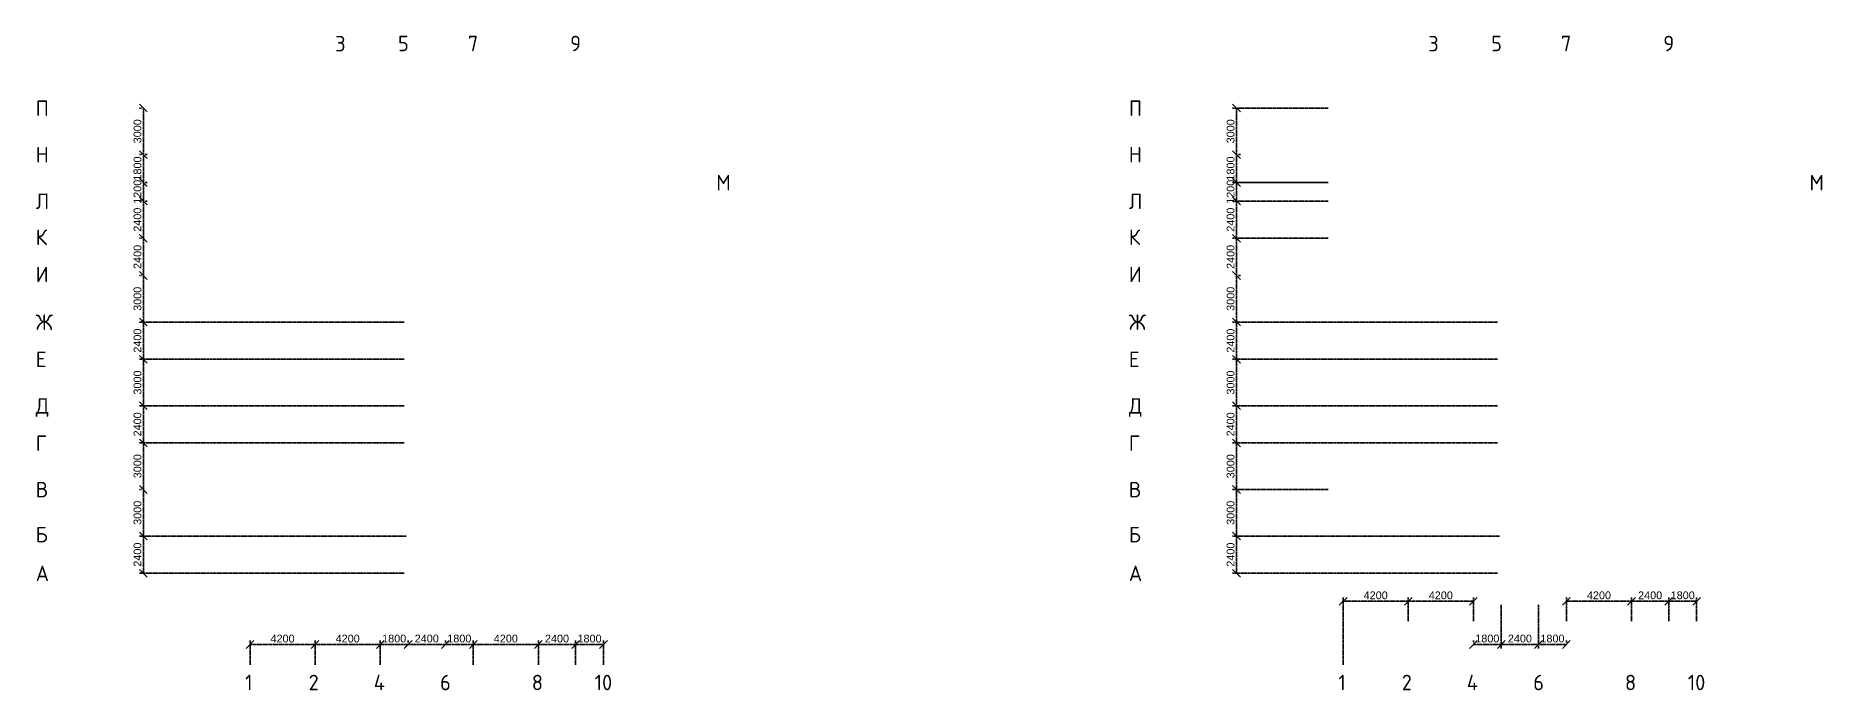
# Model space of a CAD drawing. Header units: millimetres. Extents: x -10163 to 1081624, y -5450 to 417560.
# Drawn here: x -10163 to 105062, y -5450 to 36760 of the extents above; entities that cross this region are included whole.
import ezdxf

# ---------------------------------------------------------------- set-up
doc = ezdxf.new("R2010")
doc.units = ezdxf.units.MM
doc.header["$PDMODE"] = 35
doc.linetypes.add('Штрих-пунктир', pattern=[24, 20, -1.5, 1, -1.5])
doc.layers.add('Оси 2', color=253, linetype='Continuous')
doc.styles.add('GOST-2.304_Type-B', font='GOST Common.ttf')
doc.styles.get("Standard").update_dxf_attribs({"font": 'arial.ttf'})
doc.dimstyles.new('ISO-25', dxfattribs={"dimtxt": 2.5, "dimasz": 2.5, "dimexe": 1.25, "dimexo": 0.625, "dimtad": 1, "dimtxsty": 'Standard', "dimblk": 'OBLIQUE', "dimcen": 2.5, "dimadec": 0, "dimazin": 0, "dimtfac": 1, "dimtmove": 0, "dimatfit": 3, "dimfxl": 1, "dimarcsym": 0})

msp = doc.modelspace()

# ---------------------------------------------------------------- texts
at = {"layer": 'Оси 2', "linetype": 'Штрих-пунктир', "style": 'GOST-2.304_Type-B'}
for s, p in [('3', (9152.191, 35749.05)), ('5', (13204.608, 35760)), ('7', (17704.608, 35760)), ('9', (24304.608, 35760)), ('3', (79654.887, 35749.05)), ('5', (83707.304, 35760)), ('7', (88207.304, 35760)), ('9', (94807.304, 35760)), ('П', (-10162.696, 31586.76)), ('П', (60340, 31586.76)), ('Н', (-10162.696, 28586.76)), ('Н', (60340, 28586.76)), ('М', (33727.304, 26786.76)), ('М', (104230, 26786.76)), ('Л', (-10162.696, 25586.76)), ('Л', (60340, 25586.76)), ('К', (-10162.696, 23266.76)), ('К', (60340, 23266.76)), ('И', (-10162.696, 20866.76)), ('И', (60340, 20866.76)), ('Ж', (-10162.696, 17786.76)), ('Ж', (60340, 17786.76)), ('Е', (-10162.696, 15386.76)), ('Е', (60340, 15386.76)), ('Д', (-10162.696, 12386.76)), ('Д', (60340, 12386.76)), ('Г', (-10162.696, 9986.76)), ('Г', (60340, 9986.76)), ('В', (-10162.696, 6986.76)), ('В', (60340, 6986.76)), ('Б', (-10162.696, 4086.76)), ('Б', (60340, 4086.76)), ('А', (-10162.696, 1586.76)), ('А', (60340, 1586.76)), ('1', (3344.608, -5450)), ('2', (7439.03, -5450)), ('4', (11639.03, -5450)), ('6', (15919.03, -5450)), ('8', (21834.608, -5450)), ('10', (25884.608, -5450)), ('1', (73847.304, -5450)), ('2', (77941.726, -5450)), ('4', (82141.726, -5450)), ('6', (86421.726, -5450)), ('8', (92337.304, -5450)), ('10', (96387.304, -5450))]:
    msp.add_text(s, height=1000, dxfattribs=at).set_placement(p)

# ---------------------------------------------------------------- blocks, each defined once
blk = doc.blocks.new('_Oblique')
at = {"color": 0, "linetype": 'ByBlock', "lineweight": -2}
blk.add_line((-0.5, -0.5), (0.5, 0.5), dxfattribs=at)
blk = doc.blocks.new('*D22')
at = {"layer": 'Defpoints', "color": 0, "linetype": 'Штрих-пунктир', "transparency": 16777216}
for p in [(74160, 290), (78360, -1150), (74160, -3940)]:
    blk.add_point(p, dxfattribs=at)
at = {"layer": 'Оси 2', "color": 0, "linetype": 'Штрих-пунктир', "lineweight": -2, "transparency": 16777216}
for p, q in [((74160, -3815), (74160, 540)), ((78360, 290), (74160, 290)), ((78360, -1025), (78360, 540))]:
    blk.add_line(p, q, dxfattribs=at)
at = {"layer": 'Оси 2', "color": 0, "linetype": 'Штрих-пунктир', "lineweight": -2, "transparency": 16777216, "xscale": 500, "yscale": 500, "zscale": 500, "rotation": 180}
blk.add_blockref('_Oblique', (74160, 290), dxfattribs=at)
at = {"layer": 'Оси 2', "color": 0, "linetype": 'Штрих-пунктир', "lineweight": -2, "transparency": 16777216, "xscale": 500, "yscale": 500, "zscale": 500}
blk.add_blockref('_Oblique', (78360, 290), dxfattribs=at)
at = {"layer": 'Оси 2', "color": 0, "linetype": 'Штрих-пунктир', "transparency": 16777216, "insert": (76260, 670), "char_height": 500, "attachment_point": 5}
blk.add_mtext('4200', dxfattribs=at)
blk = doc.blocks.new('*D23')
at = {"layer": 'Defpoints', "color": 0, "linetype": 'Штрих-пунктир', "transparency": 16777216}
for p in [(78360, 290), (78360, -1150), (82560, -1150)]:
    blk.add_point(p, dxfattribs=at)
at = {"layer": 'Оси 2', "color": 0, "linetype": 'Штрих-пунктир', "lineweight": -2, "transparency": 16777216}
for p, q in [((78360, -1025), (78360, 540)), ((82560, 290), (78360, 290)), ((82560, -1025), (82560, 540))]:
    blk.add_line(p, q, dxfattribs=at)
at = {"layer": 'Оси 2', "color": 0, "linetype": 'Штрих-пунктир', "lineweight": -2, "transparency": 16777216, "xscale": 500, "yscale": 500, "zscale": 500, "rotation": 180}
blk.add_blockref('_Oblique', (78360, 290), dxfattribs=at)
at = {"layer": 'Оси 2', "color": 0, "linetype": 'Штрих-пунктир', "lineweight": -2, "transparency": 16777216, "xscale": 500, "yscale": 500, "zscale": 500}
blk.add_blockref('_Oblique', (82560, 290), dxfattribs=at)
at = {"layer": 'Оси 2', "color": 0, "linetype": 'Штрих-пунктир', "transparency": 16777216, "insert": (80460, 670), "char_height": 500, "attachment_point": 5}
blk.add_mtext('4200', dxfattribs=at)
blk = doc.blocks.new('*D24')
at = {"layer": 'Defpoints', "color": 0, "linetype": 'Штрих-пунктир', "transparency": 16777216}
for p in [(88560, 290), (88560, -1150), (92760, -1150)]:
    blk.add_point(p, dxfattribs=at)
at = {"layer": 'Оси 2', "color": 0, "linetype": 'Штрих-пунктир', "lineweight": -2, "transparency": 16777216}
for p, q in [((88560, -1025), (88560, 540)), ((92760, 290), (88560, 290)), ((92760, -1025), (92760, 540))]:
    blk.add_line(p, q, dxfattribs=at)
at = {"layer": 'Оси 2', "color": 0, "linetype": 'Штрих-пунктир', "lineweight": -2, "transparency": 16777216, "xscale": 500, "yscale": 500, "zscale": 500, "rotation": 180}
blk.add_blockref('_Oblique', (88560, 290), dxfattribs=at)
at = {"layer": 'Оси 2', "color": 0, "linetype": 'Штрих-пунктир', "lineweight": -2, "transparency": 16777216, "xscale": 500, "yscale": 500, "zscale": 500}
blk.add_blockref('_Oblique', (92760, 290), dxfattribs=at)
at = {"layer": 'Оси 2', "color": 0, "linetype": 'Штрих-пунктир', "transparency": 16777216, "insert": (90660, 670), "char_height": 500, "attachment_point": 5}
blk.add_mtext('4200', dxfattribs=at)
blk = doc.blocks.new('*D25')
at = {"layer": 'Defpoints', "color": 0, "linetype": 'Штрих-пунктир', "transparency": 16777216}
for p in [(92760, 290), (92760, -1150), (95160, -1150)]:
    blk.add_point(p, dxfattribs=at)
at = {"layer": 'Оси 2', "color": 0, "linetype": 'Штрих-пунктир', "lineweight": -2, "transparency": 16777216}
for p, q in [((92760, -1025), (92760, 540)), ((95160, 290), (92760, 290)), ((95160, -1025), (95160, 540))]:
    blk.add_line(p, q, dxfattribs=at)
at = {"layer": 'Оси 2', "color": 0, "linetype": 'Штрих-пунктир', "lineweight": -2, "transparency": 16777216, "xscale": 500, "yscale": 500, "zscale": 500, "rotation": 180}
blk.add_blockref('_Oblique', (92760, 290), dxfattribs=at)
at = {"layer": 'Оси 2', "color": 0, "linetype": 'Штрих-пунктир', "lineweight": -2, "transparency": 16777216, "xscale": 500, "yscale": 500, "zscale": 500}
blk.add_blockref('_Oblique', (95160, 290), dxfattribs=at)
at = {"layer": 'Оси 2', "color": 0, "linetype": 'Штрих-пунктир', "transparency": 16777216, "insert": (93960, 670), "char_height": 500, "attachment_point": 5}
blk.add_mtext('2400', dxfattribs=at)
blk = doc.blocks.new('*D26')
at = {"layer": 'Defpoints', "color": 0, "linetype": 'Штрих-пунктир', "transparency": 16777216}
for p in [(95160, 290), (95160, -1150), (96960, -1150)]:
    blk.add_point(p, dxfattribs=at)
at = {"layer": 'Оси 2', "color": 0, "linetype": 'Штрих-пунктир', "lineweight": -2, "transparency": 16777216}
for p, q in [((95160, -1025), (95160, 540)), ((96960, 290), (95160, 290)), ((96960, -1025), (96960, 540))]:
    blk.add_line(p, q, dxfattribs=at)
at = {"layer": 'Оси 2', "color": 0, "linetype": 'Штрих-пунктир', "lineweight": -2, "transparency": 16777216, "xscale": 500, "yscale": 500, "zscale": 500, "rotation": 180}
blk.add_blockref('_Oblique', (95160, 290), dxfattribs=at)
at = {"layer": 'Оси 2', "color": 0, "linetype": 'Штрих-пунктир', "lineweight": -2, "transparency": 16777216, "xscale": 500, "yscale": 500, "zscale": 500}
blk.add_blockref('_Oblique', (96960, 290), dxfattribs=at)
at = {"layer": 'Оси 2', "color": 0, "linetype": 'Штрих-пунктир', "transparency": 16777216, "insert": (96060, 670), "char_height": 500, "attachment_point": 5}
blk.add_mtext('1800', dxfattribs=at)
blk = doc.blocks.new('*D27')
at = {"layer": 'Defpoints', "color": 0, "linetype": 'Штрих-пунктир', "transparency": 16777216}
for p in [(67283, 4497), (84360, 4497), (84233, 2097)]:
    blk.add_point(p, dxfattribs=at)
at = {"layer": 'Оси 2', "color": 0, "linetype": 'Штрих-пунктир', "lineweight": -2, "transparency": 16777216}
for p, q in [((84235, 4497), (67033, 4497)), ((67283, 2097), (67283, 4497)), ((84108, 2097), (67033, 2097))]:
    blk.add_line(p, q, dxfattribs=at)
at = {"layer": 'Оси 2', "color": 0, "linetype": 'Штрих-пунктир', "lineweight": -2, "transparency": 16777216, "xscale": 500, "yscale": 500, "zscale": 500}
for p, rotation in [((67283, 4497), 90), ((67283, 2097), 270)]:
    blk.add_blockref('_Oblique', p, dxfattribs=dict(at, rotation=rotation))
at = {"layer": 'Оси 2', "color": 0, "linetype": 'Штрих-пунктир', "transparency": 16777216, "insert": (66902, 3297), "char_height": 500, "attachment_point": 5, "rotation": 90}
blk.add_mtext('2400', dxfattribs=at)
blk = doc.blocks.new('*D28')
at = {"layer": 'Defpoints', "color": 0, "linetype": 'Штрих-пунктир', "transparency": 16777216}
for p in [(67283, 12897), (84233, 12897), (84233, 10497)]:
    blk.add_point(p, dxfattribs=at)
at = {"layer": 'Оси 2', "color": 0, "linetype": 'Штрих-пунктир', "lineweight": -2, "transparency": 16777216}
for p, q in [((84108, 12897), (67033, 12897)), ((67283, 10497), (67283, 12897)), ((84108, 10497), (67033, 10497))]:
    blk.add_line(p, q, dxfattribs=at)
at = {"layer": 'Оси 2', "color": 0, "linetype": 'Штрих-пунктир', "lineweight": -2, "transparency": 16777216, "xscale": 500, "yscale": 500, "zscale": 500}
for p, rotation in [((67283, 12897), 90), ((67283, 10497), 270)]:
    blk.add_blockref('_Oblique', p, dxfattribs=dict(at, rotation=rotation))
at = {"layer": 'Оси 2', "color": 0, "linetype": 'Штрих-пунктир', "transparency": 16777216, "insert": (66902, 11697), "char_height": 500, "attachment_point": 5, "rotation": 90}
blk.add_mtext('2400', dxfattribs=at)
blk = doc.blocks.new('*D29')
at = {"layer": 'Defpoints', "color": 0, "linetype": 'Штрих-пунктир', "transparency": 16777216}
for p in [(67283, 15897), (84233, 15897), (84233, 12897)]:
    blk.add_point(p, dxfattribs=at)
at = {"layer": 'Оси 2', "color": 0, "linetype": 'Штрих-пунктир', "lineweight": -2, "transparency": 16777216}
for p, q in [((84108, 15897), (67033, 15897)), ((67283, 12897), (67283, 15897)), ((84108, 12897), (67033, 12897))]:
    blk.add_line(p, q, dxfattribs=at)
at = {"layer": 'Оси 2', "color": 0, "linetype": 'Штрих-пунктир', "lineweight": -2, "transparency": 16777216, "xscale": 500, "yscale": 500, "zscale": 500}
for p, rotation in [((67283, 15897), 90), ((67283, 12897), 270)]:
    blk.add_blockref('_Oblique', p, dxfattribs=dict(at, rotation=rotation))
at = {"layer": 'Оси 2', "color": 0, "linetype": 'Штрих-пунктир', "transparency": 16777216, "insert": (66902, 14397), "char_height": 500, "attachment_point": 5, "rotation": 90}
blk.add_mtext('3000', dxfattribs=at)
blk = doc.blocks.new('*D30')
at = {"layer": 'Defpoints', "color": 0, "linetype": 'Штрих-пунктир', "transparency": 16777216}
for p in [(67283, 18297), (84233, 18297), (84233, 15897)]:
    blk.add_point(p, dxfattribs=at)
at = {"layer": 'Оси 2', "color": 0, "linetype": 'Штрих-пунктир', "lineweight": -2, "transparency": 16777216}
for p, q in [((84108, 18297), (67033, 18297)), ((67283, 15897), (67283, 18297)), ((84108, 15897), (67033, 15897))]:
    blk.add_line(p, q, dxfattribs=at)
at = {"layer": 'Оси 2', "color": 0, "linetype": 'Штрих-пунктир', "lineweight": -2, "transparency": 16777216, "xscale": 500, "yscale": 500, "zscale": 500}
for p, rotation in [((67283, 18297), 90), ((67283, 15897), 270)]:
    blk.add_blockref('_Oblique', p, dxfattribs=dict(at, rotation=rotation))
at = {"layer": 'Оси 2', "color": 0, "linetype": 'Штрих-пунктир', "transparency": 16777216, "insert": (66902, 17097), "char_height": 500, "attachment_point": 5, "rotation": 90}
blk.add_mtext('2400', dxfattribs=at)
blk = doc.blocks.new('*D31')
at = {"layer": 'Defpoints', "color": 0, "linetype": 'Штрих-пунктир', "transparency": 16777216}
for p in [(84360, 184), (82560, -2504), (84360, -2496)]:
    blk.add_point(p, dxfattribs=at)
at = {"layer": 'Оси 2', "color": 0, "linetype": 'Штрих-пунктир', "lineweight": -2, "transparency": 16777216}
for p, q in [((84360, 59), (84360, -2746)), ((82560, -2379), (82560, -2246)), ((82560, -2496), (84360, -2496))]:
    blk.add_line(p, q, dxfattribs=at)
at = {"layer": 'Оси 2', "color": 0, "linetype": 'Штрих-пунктир', "lineweight": -2, "transparency": 16777216, "xscale": 500, "yscale": 500, "zscale": 500, "rotation": 180}
blk.add_blockref('_Oblique', (82560, -2496), dxfattribs=at)
at = {"layer": 'Оси 2', "color": 0, "linetype": 'Штрих-пунктир', "lineweight": -2, "transparency": 16777216, "xscale": 500, "yscale": 500, "zscale": 500}
blk.add_blockref('_Oblique', (84360, -2496), dxfattribs=at)
at = {"layer": 'Оси 2', "color": 0, "linetype": 'Штрих-пунктир', "transparency": 16777216, "insert": (83460, -2116), "char_height": 500, "attachment_point": 5}
blk.add_mtext('1800', dxfattribs=at)
blk = doc.blocks.new('*D32')
at = {"layer": 'Defpoints', "color": 0, "linetype": 'Штрих-пунктир', "transparency": 16777216}
for p in [(86760, 191), (84360, -2496), (86760, -2496)]:
    blk.add_point(p, dxfattribs=at)
at = {"layer": 'Оси 2', "color": 0, "linetype": 'Штрих-пунктир', "lineweight": -2, "transparency": 16777216}
for p, q in [((86760, 66), (86760, -2746)), ((84360, -2496), (86760, -2496)), ((84360, -2621), (84360, -2746))]:
    blk.add_line(p, q, dxfattribs=at)
at = {"layer": 'Оси 2', "color": 0, "linetype": 'Штрих-пунктир', "lineweight": -2, "transparency": 16777216, "xscale": 500, "yscale": 500, "zscale": 500, "rotation": 180}
blk.add_blockref('_Oblique', (84360, -2496), dxfattribs=at)
at = {"layer": 'Оси 2', "color": 0, "linetype": 'Штрих-пунктир', "lineweight": -2, "transparency": 16777216, "xscale": 500, "yscale": 500, "zscale": 500}
blk.add_blockref('_Oblique', (86760, -2496), dxfattribs=at)
at = {"layer": 'Оси 2', "color": 0, "linetype": 'Штрих-пунктир', "transparency": 16777216, "insert": (85560, -2116), "char_height": 500, "attachment_point": 5}
blk.add_mtext('2400', dxfattribs=at)
blk = doc.blocks.new('*D33')
at = {"layer": 'Defpoints', "color": 0, "linetype": 'Штрих-пунктир', "transparency": 16777216}
for p in [(86760, -2496), (86760, -2500), (88560, -2500)]:
    blk.add_point(p, dxfattribs=at)
at = {"layer": 'Оси 2', "color": 0, "linetype": 'Штрих-пунктир', "lineweight": -2, "transparency": 16777216}
for p, q in [((86760, -2375), (86760, -2246)), ((88560, -2375), (88560, -2246)), ((88560, -2496), (86760, -2496))]:
    blk.add_line(p, q, dxfattribs=at)
at = {"layer": 'Оси 2', "color": 0, "linetype": 'Штрих-пунктир', "lineweight": -2, "transparency": 16777216, "xscale": 500, "yscale": 500, "zscale": 500, "rotation": 180}
blk.add_blockref('_Oblique', (86760, -2496), dxfattribs=at)
at = {"layer": 'Оси 2', "color": 0, "linetype": 'Штрих-пунктир', "lineweight": -2, "transparency": 16777216, "xscale": 500, "yscale": 500, "zscale": 500}
blk.add_blockref('_Oblique', (88560, -2496), dxfattribs=at)
at = {"layer": 'Оси 2', "color": 0, "linetype": 'Штрих-пунктир', "transparency": 16777216, "insert": (87660, -2116), "char_height": 500, "attachment_point": 5}
blk.add_mtext('1800', dxfattribs=at)
blk = doc.blocks.new('*D34')
at = {"layer": 'Defpoints', "color": 0, "linetype": 'Штрих-пунктир', "transparency": 16777216}
for p in [(67283, 7497), (73312, 7497), (67283, 4497)]:
    blk.add_point(p, dxfattribs=at)
at = {"layer": 'Оси 2', "color": 0, "linetype": 'Штрих-пунктир', "lineweight": -2, "transparency": 16777216}
for p, q in [((73187, 7497), (67033, 7497)), ((67283, 4497), (67283, 7497)), ((67408, 4497), (67533, 4497))]:
    blk.add_line(p, q, dxfattribs=at)
at = {"layer": 'Оси 2', "color": 0, "linetype": 'Штрих-пунктир', "lineweight": -2, "transparency": 16777216, "xscale": 500, "yscale": 500, "zscale": 500}
for p, rotation in [((67283, 7497), 90), ((67283, 4497), 270)]:
    blk.add_blockref('_Oblique', p, dxfattribs=dict(at, rotation=rotation))
at = {"layer": 'Оси 2', "color": 0, "linetype": 'Штрих-пунктир', "transparency": 16777216, "insert": (66902, 5997), "char_height": 500, "attachment_point": 5, "rotation": 90}
blk.add_mtext('3000', dxfattribs=at)
blk = doc.blocks.new('*D35')
at = {"layer": 'Defpoints', "color": 0, "linetype": 'Штрих-пунктир', "transparency": 16777216}
for p in [(67283, 10497), (67283, 10497), (67283, 7497)]:
    blk.add_point(p, dxfattribs=at)
at = {"layer": 'Оси 2', "color": 0, "linetype": 'Штрих-пунктир', "lineweight": -2, "transparency": 16777216}
for p, q in [((67283, 7497), (67283, 10497)), ((67408, 10497), (67533, 10497)), ((67408, 7497), (67533, 7497))]:
    blk.add_line(p, q, dxfattribs=at)
at = {"layer": 'Оси 2', "color": 0, "linetype": 'Штрих-пунктир', "lineweight": -2, "transparency": 16777216, "xscale": 500, "yscale": 500, "zscale": 500}
for p, rotation in [((67283, 10497), 90), ((67283, 7497), 270)]:
    blk.add_blockref('_Oblique', p, dxfattribs=dict(at, rotation=rotation))
at = {"layer": 'Оси 2', "color": 0, "linetype": 'Штрих-пунктир', "transparency": 16777216, "insert": (66902, 8997), "char_height": 500, "attachment_point": 5, "rotation": 90}
blk.add_mtext('3000', dxfattribs=at)
blk = doc.blocks.new('*D36')
at = {"layer": 'Defpoints', "color": 0, "linetype": 'Штрих-пунктир', "transparency": 16777216}
for p in [(67283, 21297), (67283, 21297), (67283, 18297)]:
    blk.add_point(p, dxfattribs=at)
at = {"layer": 'Оси 2', "color": 0, "linetype": 'Штрих-пунктир', "lineweight": -2, "transparency": 16777216}
for p, q in [((67283, 18297), (67283, 21297)), ((67408, 21297), (67533, 21297)), ((67408, 18297), (67533, 18297))]:
    blk.add_line(p, q, dxfattribs=at)
at = {"layer": 'Оси 2', "color": 0, "linetype": 'Штрих-пунктир', "lineweight": -2, "transparency": 16777216, "xscale": 500, "yscale": 500, "zscale": 500}
for p, rotation in [((67283, 21297), 90), ((67283, 18297), 270)]:
    blk.add_blockref('_Oblique', p, dxfattribs=dict(at, rotation=rotation))
at = {"layer": 'Оси 2', "color": 0, "linetype": 'Штрих-пунктир', "transparency": 16777216, "insert": (66902, 19797), "char_height": 500, "attachment_point": 5, "rotation": 90}
blk.add_mtext('3000', dxfattribs=at)
blk = doc.blocks.new('*D37')
at = {"layer": 'Defpoints', "color": 0, "linetype": 'Штрих-пунктир', "transparency": 16777216}
for p in [(67283, 23697), (73312, 23697), (67283, 21297)]:
    blk.add_point(p, dxfattribs=at)
at = {"layer": 'Оси 2', "color": 0, "linetype": 'Штрих-пунктир', "lineweight": -2, "transparency": 16777216}
for p, q in [((73187, 23697), (67033, 23697)), ((67283, 21297), (67283, 23697)), ((67408, 21297), (67533, 21297))]:
    blk.add_line(p, q, dxfattribs=at)
at = {"layer": 'Оси 2', "color": 0, "linetype": 'Штрих-пунктир', "lineweight": -2, "transparency": 16777216, "xscale": 500, "yscale": 500, "zscale": 500}
for p, rotation in [((67283, 23697), 90), ((67283, 21297), 270)]:
    blk.add_blockref('_Oblique', p, dxfattribs=dict(at, rotation=rotation))
at = {"layer": 'Оси 2', "color": 0, "linetype": 'Штрих-пунктир', "transparency": 16777216, "insert": (66902, 22497), "char_height": 500, "attachment_point": 5, "rotation": 90}
blk.add_mtext('2400', dxfattribs=at)
blk = doc.blocks.new('*D38')
at = {"layer": 'Defpoints', "color": 0, "linetype": 'Штрих-пунктир', "transparency": 16777216}
for p in [(67283, 26097), (73312, 26097), (67283, 23697)]:
    blk.add_point(p, dxfattribs=at)
at = {"layer": 'Оси 2', "color": 0, "linetype": 'Штрих-пунктир', "lineweight": -2, "transparency": 16777216}
for p, q in [((73187, 26097), (67033, 26097)), ((67283, 23697), (67283, 26097)), ((67408, 23697), (67533, 23697))]:
    blk.add_line(p, q, dxfattribs=at)
at = {"layer": 'Оси 2', "color": 0, "linetype": 'Штрих-пунктир', "lineweight": -2, "transparency": 16777216, "xscale": 500, "yscale": 500, "zscale": 500}
for p, rotation in [((67283, 26097), 90), ((67283, 23697), 270)]:
    blk.add_blockref('_Oblique', p, dxfattribs=dict(at, rotation=rotation))
at = {"layer": 'Оси 2', "color": 0, "linetype": 'Штрих-пунктир', "transparency": 16777216, "insert": (66902, 24897), "char_height": 500, "attachment_point": 5, "rotation": 90}
blk.add_mtext('2400', dxfattribs=at)
blk = doc.blocks.new('*D39')
at = {"layer": 'Defpoints', "color": 0, "linetype": 'Штрих-пунктир', "transparency": 16777216}
for p in [(67283, 32097), (73312, 32097), (67283, 29097)]:
    blk.add_point(p, dxfattribs=at)
at = {"layer": 'Оси 2', "color": 0, "linetype": 'Штрих-пунктир', "lineweight": -2, "transparency": 16777216}
for p, q in [((73187, 32097), (67033, 32097)), ((67283, 29097), (67283, 32097)), ((67408, 29097), (67533, 29097))]:
    blk.add_line(p, q, dxfattribs=at)
at = {"layer": 'Оси 2', "color": 0, "linetype": 'Штрих-пунктир', "lineweight": -2, "transparency": 16777216, "xscale": 500, "yscale": 500, "zscale": 500}
for p, rotation in [((67283, 32097), 90), ((67283, 29097), 270)]:
    blk.add_blockref('_Oblique', p, dxfattribs=dict(at, rotation=rotation))
at = {"layer": 'Оси 2', "color": 0, "linetype": 'Штрих-пунктир', "transparency": 16777216, "insert": (66902, 30597), "char_height": 500, "attachment_point": 5, "rotation": 90}
blk.add_mtext('3000', dxfattribs=at)
blk = doc.blocks.new('*D40')
at = {"layer": 'Defpoints', "color": 0, "linetype": 'Штрих-пунктир', "transparency": 16777216}
for p in [(67279, 29097), (67283, 27297), (73308, 27297)]:
    blk.add_point(p, dxfattribs=at)
at = {"layer": 'Оси 2', "color": 0, "linetype": 'Штрих-пунктир', "lineweight": -2, "transparency": 16777216}
for p, q in [((67283, 29097), (67283, 27297)), ((67404, 29097), (67533, 29097)), ((73183, 27297), (67033, 27297))]:
    blk.add_line(p, q, dxfattribs=at)
at = {"layer": 'Оси 2', "color": 0, "linetype": 'Штрих-пунктир', "lineweight": -2, "transparency": 16777216, "xscale": 500, "yscale": 500, "zscale": 500}
for p, rotation in [((67283, 29097), 90), ((67283, 27297), 270)]:
    blk.add_blockref('_Oblique', p, dxfattribs=dict(at, rotation=rotation))
at = {"layer": 'Оси 2', "color": 0, "linetype": 'Штрих-пунктир', "transparency": 16777216, "insert": (66902, 28197), "char_height": 500, "attachment_point": 5, "rotation": 90}
blk.add_mtext('1800', dxfattribs=at)
blk = doc.blocks.new('*D41')
at = {"layer": 'Defpoints', "color": 0, "linetype": 'Штрих-пунктир', "transparency": 16777216}
for p in [(67283, 27297), (73312, 27297), (67283, 26097)]:
    blk.add_point(p, dxfattribs=at)
at = {"layer": 'Оси 2', "color": 0, "linetype": 'Штрих-пунктир', "lineweight": -2, "transparency": 16777216}
for p, q in [((73187, 27297), (67033, 27297)), ((67283, 26097), (67283, 27297)), ((67408, 26097), (67533, 26097))]:
    blk.add_line(p, q, dxfattribs=at)
at = {"layer": 'Оси 2', "color": 0, "linetype": 'Штрих-пунктир', "lineweight": -2, "transparency": 16777216, "xscale": 500, "yscale": 500, "zscale": 500}
for p, rotation in [((67283, 27297), 90), ((67283, 26097), 270)]:
    blk.add_blockref('_Oblique', p, dxfattribs=dict(at, rotation=rotation))
at = {"layer": 'Оси 2', "color": 0, "linetype": 'Штрих-пунктир', "transparency": 16777216, "insert": (66902, 26697), "char_height": 500, "attachment_point": 5, "rotation": 90}
blk.add_mtext('1200', dxfattribs=at)
blk = doc.blocks.new('*D2')
at = {"layer": 'Defpoints', "color": 0, "linetype": 'Штрих-пунктир', "transparency": 16777216}
for p in [(3657, -2500), (3657, -3940), (7857, -3940)]:
    blk.add_point(p, dxfattribs=at)
at = {"layer": 'Оси 2', "color": 0, "linetype": 'Штрих-пунктир', "lineweight": -2, "transparency": 16777216}
for p, q in [((3657, -3815), (3657, -2250)), ((7857, -3815), (7857, -2250)), ((7857, -2500), (3657, -2500))]:
    blk.add_line(p, q, dxfattribs=at)
at = {"layer": 'Оси 2', "color": 0, "linetype": 'Штрих-пунктир', "lineweight": -2, "transparency": 16777216, "xscale": 500, "yscale": 500, "zscale": 500, "rotation": 180}
blk.add_blockref('_Oblique', (3657, -2500), dxfattribs=at)
at = {"layer": 'Оси 2', "color": 0, "linetype": 'Штрих-пунктир', "lineweight": -2, "transparency": 16777216, "xscale": 500, "yscale": 500, "zscale": 500}
blk.add_blockref('_Oblique', (7857, -2500), dxfattribs=at)
at = {"layer": 'Оси 2', "color": 0, "linetype": 'Штрих-пунктир', "transparency": 16777216, "insert": (5757, -2120), "char_height": 500, "attachment_point": 5}
blk.add_mtext('4200', dxfattribs=at)
blk = doc.blocks.new('*D3')
at = {"layer": 'Defpoints', "color": 0, "linetype": 'Штрих-пунктир', "transparency": 16777216}
for p in [(7857, -2500), (7857, -3940), (12057, -3940)]:
    blk.add_point(p, dxfattribs=at)
at = {"layer": 'Оси 2', "color": 0, "linetype": 'Штрих-пунктир', "lineweight": -2, "transparency": 16777216}
for p, q in [((7857, -3815), (7857, -2250)), ((12057, -3815), (12057, -2250)), ((12057, -2500), (7857, -2500))]:
    blk.add_line(p, q, dxfattribs=at)
at = {"layer": 'Оси 2', "color": 0, "linetype": 'Штрих-пунктир', "lineweight": -2, "transparency": 16777216, "xscale": 500, "yscale": 500, "zscale": 500, "rotation": 180}
blk.add_blockref('_Oblique', (7857, -2500), dxfattribs=at)
at = {"layer": 'Оси 2', "color": 0, "linetype": 'Штрих-пунктир', "lineweight": -2, "transparency": 16777216, "xscale": 500, "yscale": 500, "zscale": 500}
blk.add_blockref('_Oblique', (12057, -2500), dxfattribs=at)
at = {"layer": 'Оси 2', "color": 0, "linetype": 'Штрих-пунктир', "transparency": 16777216, "insert": (9957, -2120), "char_height": 500, "attachment_point": 5}
blk.add_mtext('4200', dxfattribs=at)
blk = doc.blocks.new('*D4')
at = {"layer": 'Defpoints', "color": 0, "linetype": 'Штрих-пунктир', "transparency": 16777216}
for p in [(18057, -2500), (18057, -3940), (22257, -3940)]:
    blk.add_point(p, dxfattribs=at)
at = {"layer": 'Оси 2', "color": 0, "linetype": 'Штрих-пунктир', "lineweight": -2, "transparency": 16777216}
for p, q in [((18057, -3815), (18057, -2250)), ((22257, -3815), (22257, -2250)), ((22257, -2500), (18057, -2500))]:
    blk.add_line(p, q, dxfattribs=at)
at = {"layer": 'Оси 2', "color": 0, "linetype": 'Штрих-пунктир', "lineweight": -2, "transparency": 16777216, "xscale": 500, "yscale": 500, "zscale": 500, "rotation": 180}
blk.add_blockref('_Oblique', (18057, -2500), dxfattribs=at)
at = {"layer": 'Оси 2', "color": 0, "linetype": 'Штрих-пунктир', "lineweight": -2, "transparency": 16777216, "xscale": 500, "yscale": 500, "zscale": 500}
blk.add_blockref('_Oblique', (22257, -2500), dxfattribs=at)
at = {"layer": 'Оси 2', "color": 0, "linetype": 'Штрих-пунктир', "transparency": 16777216, "insert": (20157, -2120), "char_height": 500, "attachment_point": 5}
blk.add_mtext('4200', dxfattribs=at)
blk = doc.blocks.new('*D5')
at = {"layer": 'Defpoints', "color": 0, "linetype": 'Штрих-пунктир', "transparency": 16777216}
for p in [(22257, -2500), (22257, -3940), (24657, -3940)]:
    blk.add_point(p, dxfattribs=at)
at = {"layer": 'Оси 2', "color": 0, "linetype": 'Штрих-пунктир', "lineweight": -2, "transparency": 16777216}
for p, q in [((22257, -3815), (22257, -2250)), ((24657, -3815), (24657, -2250)), ((24657, -2500), (22257, -2500))]:
    blk.add_line(p, q, dxfattribs=at)
at = {"layer": 'Оси 2', "color": 0, "linetype": 'Штрих-пунктир', "lineweight": -2, "transparency": 16777216, "xscale": 500, "yscale": 500, "zscale": 500, "rotation": 180}
blk.add_blockref('_Oblique', (22257, -2500), dxfattribs=at)
at = {"layer": 'Оси 2', "color": 0, "linetype": 'Штрих-пунктир', "lineweight": -2, "transparency": 16777216, "xscale": 500, "yscale": 500, "zscale": 500}
blk.add_blockref('_Oblique', (24657, -2500), dxfattribs=at)
at = {"layer": 'Оси 2', "color": 0, "linetype": 'Штрих-пунктир', "transparency": 16777216, "insert": (23457, -2120), "char_height": 500, "attachment_point": 5}
blk.add_mtext('2400', dxfattribs=at)
blk = doc.blocks.new('*D6')
at = {"layer": 'Defpoints', "color": 0, "linetype": 'Штрих-пунктир', "transparency": 16777216}
for p in [(24657, -2500), (24657, -3940), (26457, -3940)]:
    blk.add_point(p, dxfattribs=at)
at = {"layer": 'Оси 2', "color": 0, "linetype": 'Штрих-пунктир', "lineweight": -2, "transparency": 16777216}
for p, q in [((24657, -3815), (24657, -2250)), ((26457, -3815), (26457, -2250)), ((26457, -2500), (24657, -2500))]:
    blk.add_line(p, q, dxfattribs=at)
at = {"layer": 'Оси 2', "color": 0, "linetype": 'Штрих-пунктир', "lineweight": -2, "transparency": 16777216, "xscale": 500, "yscale": 500, "zscale": 500, "rotation": 180}
blk.add_blockref('_Oblique', (24657, -2500), dxfattribs=at)
at = {"layer": 'Оси 2', "color": 0, "linetype": 'Штрих-пунктир', "lineweight": -2, "transparency": 16777216, "xscale": 500, "yscale": 500, "zscale": 500}
blk.add_blockref('_Oblique', (26457, -2500), dxfattribs=at)
at = {"layer": 'Оси 2', "color": 0, "linetype": 'Штрих-пунктир', "transparency": 16777216, "insert": (25557, -2120), "char_height": 500, "attachment_point": 5}
blk.add_mtext('1800', dxfattribs=at)
blk = doc.blocks.new('*D7')
at = {"layer": 'Defpoints', "color": 0, "linetype": 'Штрих-пунктир', "transparency": 16777216}
for p in [(-3220, 4497), (13857, 4497), (13730, 2097)]:
    blk.add_point(p, dxfattribs=at)
at = {"layer": 'Оси 2', "color": 0, "linetype": 'Штрих-пунктир', "lineweight": -2, "transparency": 16777216}
for p, q in [((13732, 4497), (-3470, 4497)), ((-3220, 2097), (-3220, 4497)), ((13605, 2097), (-3470, 2097))]:
    blk.add_line(p, q, dxfattribs=at)
at = {"layer": 'Оси 2', "color": 0, "linetype": 'Штрих-пунктир', "lineweight": -2, "transparency": 16777216, "xscale": 500, "yscale": 500, "zscale": 500}
for p, rotation in [((-3220, 4497), 90), ((-3220, 2097), 270)]:
    blk.add_blockref('_Oblique', p, dxfattribs=dict(at, rotation=rotation))
at = {"layer": 'Оси 2', "color": 0, "linetype": 'Штрих-пунктир', "transparency": 16777216, "insert": (-3600, 3297), "char_height": 500, "attachment_point": 5, "rotation": 90}
blk.add_mtext('2400', dxfattribs=at)
blk = doc.blocks.new('*D8')
at = {"layer": 'Defpoints', "color": 0, "linetype": 'Штрих-пунктир', "transparency": 16777216}
for p in [(-3220, 12897), (13730, 12897), (13730, 10497)]:
    blk.add_point(p, dxfattribs=at)
at = {"layer": 'Оси 2', "color": 0, "linetype": 'Штрих-пунктир', "lineweight": -2, "transparency": 16777216}
for p, q in [((13605, 12897), (-3470, 12897)), ((-3220, 10497), (-3220, 12897)), ((13605, 10497), (-3470, 10497))]:
    blk.add_line(p, q, dxfattribs=at)
at = {"layer": 'Оси 2', "color": 0, "linetype": 'Штрих-пунктир', "lineweight": -2, "transparency": 16777216, "xscale": 500, "yscale": 500, "zscale": 500}
for p, rotation in [((-3220, 12897), 90), ((-3220, 10497), 270)]:
    blk.add_blockref('_Oblique', p, dxfattribs=dict(at, rotation=rotation))
at = {"layer": 'Оси 2', "color": 0, "linetype": 'Штрих-пунктир', "transparency": 16777216, "insert": (-3600, 11697), "char_height": 500, "attachment_point": 5, "rotation": 90}
blk.add_mtext('2400', dxfattribs=at)
blk = doc.blocks.new('*D9')
at = {"layer": 'Defpoints', "color": 0, "linetype": 'Штрих-пунктир', "transparency": 16777216}
for p in [(-3220, 15897), (13730, 15897), (13730, 12897)]:
    blk.add_point(p, dxfattribs=at)
at = {"layer": 'Оси 2', "color": 0, "linetype": 'Штрих-пунктир', "lineweight": -2, "transparency": 16777216}
for p, q in [((13605, 15897), (-3470, 15897)), ((-3220, 12897), (-3220, 15897)), ((13605, 12897), (-3470, 12897))]:
    blk.add_line(p, q, dxfattribs=at)
at = {"layer": 'Оси 2', "color": 0, "linetype": 'Штрих-пунктир', "lineweight": -2, "transparency": 16777216, "xscale": 500, "yscale": 500, "zscale": 500}
for p, rotation in [((-3220, 15897), 90), ((-3220, 12897), 270)]:
    blk.add_blockref('_Oblique', p, dxfattribs=dict(at, rotation=rotation))
at = {"layer": 'Оси 2', "color": 0, "linetype": 'Штрих-пунктир', "transparency": 16777216, "insert": (-3600, 14397), "char_height": 500, "attachment_point": 5, "rotation": 90}
blk.add_mtext('3000', dxfattribs=at)
blk = doc.blocks.new('*D10')
at = {"layer": 'Defpoints', "color": 0, "linetype": 'Штрих-пунктир', "transparency": 16777216}
for p in [(-3220, 18297), (13730, 18297), (13730, 15897)]:
    blk.add_point(p, dxfattribs=at)
at = {"layer": 'Оси 2', "color": 0, "linetype": 'Штрих-пунктир', "lineweight": -2, "transparency": 16777216}
for p, q in [((13605, 18297), (-3470, 18297)), ((-3220, 15897), (-3220, 18297)), ((13605, 15897), (-3470, 15897))]:
    blk.add_line(p, q, dxfattribs=at)
at = {"layer": 'Оси 2', "color": 0, "linetype": 'Штрих-пунктир', "lineweight": -2, "transparency": 16777216, "xscale": 500, "yscale": 500, "zscale": 500}
for p, rotation in [((-3220, 18297), 90), ((-3220, 15897), 270)]:
    blk.add_blockref('_Oblique', p, dxfattribs=dict(at, rotation=rotation))
at = {"layer": 'Оси 2', "color": 0, "linetype": 'Штрих-пунктир', "transparency": 16777216, "insert": (-3600, 17097), "char_height": 500, "attachment_point": 5, "rotation": 90}
blk.add_mtext('2400', dxfattribs=at)
blk = doc.blocks.new('*D11')
at = {"layer": 'Defpoints', "color": 0, "linetype": 'Штрих-пунктир', "transparency": 16777216}
for p in [(12057, -2504), (13857, -2496), (13857, -2504)]:
    blk.add_point(p, dxfattribs=at)
at = {"layer": 'Оси 2', "color": 0, "linetype": 'Штрих-пунктир', "lineweight": -2, "transparency": 16777216}
for p, q in [((12057, -2379), (12057, -2246)), ((13857, -2379), (13857, -2246)), ((12057, -2496), (13857, -2496))]:
    blk.add_line(p, q, dxfattribs=at)
at = {"layer": 'Оси 2', "color": 0, "linetype": 'Штрих-пунктир', "lineweight": -2, "transparency": 16777216, "xscale": 500, "yscale": 500, "zscale": 500, "rotation": 180}
blk.add_blockref('_Oblique', (12057, -2496), dxfattribs=at)
at = {"layer": 'Оси 2', "color": 0, "linetype": 'Штрих-пунктир', "lineweight": -2, "transparency": 16777216, "xscale": 500, "yscale": 500, "zscale": 500}
blk.add_blockref('_Oblique', (13857, -2496), dxfattribs=at)
at = {"layer": 'Оси 2', "color": 0, "linetype": 'Штрих-пунктир', "transparency": 16777216, "insert": (12957, -2116), "char_height": 500, "attachment_point": 5}
blk.add_mtext('1800', dxfattribs=at)
blk = doc.blocks.new('*D12')
at = {"layer": 'Defpoints', "color": 0, "linetype": 'Штрих-пунктир', "transparency": 16777216}
for p in [(13857, -2496), (16257, -2496), (16257, -2496)]:
    blk.add_point(p, dxfattribs=at)
at = {"layer": 'Оси 2', "color": 0, "linetype": 'Штрих-пунктир', "lineweight": -2, "transparency": 16777216}
for p, q in [((13857, -2371), (13857, -2246)), ((16257, -2371), (16257, -2246)), ((13857, -2496), (16257, -2496))]:
    blk.add_line(p, q, dxfattribs=at)
at = {"layer": 'Оси 2', "color": 0, "linetype": 'Штрих-пунктир', "lineweight": -2, "transparency": 16777216, "xscale": 500, "yscale": 500, "zscale": 500, "rotation": 180}
blk.add_blockref('_Oblique', (13857, -2496), dxfattribs=at)
at = {"layer": 'Оси 2', "color": 0, "linetype": 'Штрих-пунктир', "lineweight": -2, "transparency": 16777216, "xscale": 500, "yscale": 500, "zscale": 500}
blk.add_blockref('_Oblique', (16257, -2496), dxfattribs=at)
at = {"layer": 'Оси 2', "color": 0, "linetype": 'Штрих-пунктир', "transparency": 16777216, "insert": (15057, -2116), "char_height": 500, "attachment_point": 5}
blk.add_mtext('2400', dxfattribs=at)
blk = doc.blocks.new('*D13')
at = {"layer": 'Defpoints', "color": 0, "linetype": 'Штрих-пунктир', "transparency": 16777216}
for p in [(16257, -2496), (16257, -2500), (18057, -2500)]:
    blk.add_point(p, dxfattribs=at)
at = {"layer": 'Оси 2', "color": 0, "linetype": 'Штрих-пунктир', "lineweight": -2, "transparency": 16777216}
for p, q in [((16257, -2375), (16257, -2246)), ((18057, -2375), (18057, -2246)), ((18057, -2496), (16257, -2496))]:
    blk.add_line(p, q, dxfattribs=at)
at = {"layer": 'Оси 2', "color": 0, "linetype": 'Штрих-пунктир', "lineweight": -2, "transparency": 16777216, "xscale": 500, "yscale": 500, "zscale": 500, "rotation": 180}
blk.add_blockref('_Oblique', (16257, -2496), dxfattribs=at)
at = {"layer": 'Оси 2', "color": 0, "linetype": 'Штрих-пунктир', "lineweight": -2, "transparency": 16777216, "xscale": 500, "yscale": 500, "zscale": 500}
blk.add_blockref('_Oblique', (18057, -2496), dxfattribs=at)
at = {"layer": 'Оси 2', "color": 0, "linetype": 'Штрих-пунктир', "transparency": 16777216, "insert": (17157, -2116), "char_height": 500, "attachment_point": 5}
blk.add_mtext('1800', dxfattribs=at)
blk = doc.blocks.new('*D14')
at = {"layer": 'Defpoints', "color": 0, "linetype": 'Штрих-пунктир', "transparency": 16777216}
for p in [(-3220, 7497), (-3220, 7497), (-3220, 4497)]:
    blk.add_point(p, dxfattribs=at)
at = {"layer": 'Оси 2', "color": 0, "linetype": 'Штрих-пунктир', "lineweight": -2, "transparency": 16777216}
for p, q in [((-3345, 7497), (-3470, 7497)), ((-3220, 4497), (-3220, 7497)), ((-3345, 4497), (-3470, 4497))]:
    blk.add_line(p, q, dxfattribs=at)
at = {"layer": 'Оси 2', "color": 0, "linetype": 'Штрих-пунктир', "lineweight": -2, "transparency": 16777216, "xscale": 500, "yscale": 500, "zscale": 500}
for p, rotation in [((-3220, 7497), 90), ((-3220, 4497), 270)]:
    blk.add_blockref('_Oblique', p, dxfattribs=dict(at, rotation=rotation))
at = {"layer": 'Оси 2', "color": 0, "linetype": 'Штрих-пунктир', "transparency": 16777216, "insert": (-3600, 5997), "char_height": 500, "attachment_point": 5, "rotation": 90}
blk.add_mtext('3000', dxfattribs=at)
blk = doc.blocks.new('*D15')
at = {"layer": 'Defpoints', "color": 0, "linetype": 'Штрих-пунктир', "transparency": 16777216}
for p in [(-3220, 10497), (-3220, 10497), (-3220, 7497)]:
    blk.add_point(p, dxfattribs=at)
at = {"layer": 'Оси 2', "color": 0, "linetype": 'Штрих-пунктир', "lineweight": -2, "transparency": 16777216}
for p, q in [((-3345, 10497), (-3470, 10497)), ((-3220, 7497), (-3220, 10497)), ((-3345, 7497), (-3470, 7497))]:
    blk.add_line(p, q, dxfattribs=at)
at = {"layer": 'Оси 2', "color": 0, "linetype": 'Штрих-пунктир', "lineweight": -2, "transparency": 16777216, "xscale": 500, "yscale": 500, "zscale": 500}
for p, rotation in [((-3220, 10497), 90), ((-3220, 7497), 270)]:
    blk.add_blockref('_Oblique', p, dxfattribs=dict(at, rotation=rotation))
at = {"layer": 'Оси 2', "color": 0, "linetype": 'Штрих-пунктир', "transparency": 16777216, "insert": (-3600, 8997), "char_height": 500, "attachment_point": 5, "rotation": 90}
blk.add_mtext('3000', dxfattribs=at)
blk = doc.blocks.new('*D16')
at = {"layer": 'Defpoints', "color": 0, "linetype": 'Штрих-пунктир', "transparency": 16777216}
for p in [(-3220, 21297), (-3220, 21297), (-3220, 18297)]:
    blk.add_point(p, dxfattribs=at)
at = {"layer": 'Оси 2', "color": 0, "linetype": 'Штрих-пунктир', "lineweight": -2, "transparency": 16777216}
for p, q in [((-3345, 21297), (-3470, 21297)), ((-3220, 18297), (-3220, 21297)), ((-3345, 18297), (-3470, 18297))]:
    blk.add_line(p, q, dxfattribs=at)
at = {"layer": 'Оси 2', "color": 0, "linetype": 'Штрих-пунктир', "lineweight": -2, "transparency": 16777216, "xscale": 500, "yscale": 500, "zscale": 500}
for p, rotation in [((-3220, 21297), 90), ((-3220, 18297), 270)]:
    blk.add_blockref('_Oblique', p, dxfattribs=dict(at, rotation=rotation))
at = {"layer": 'Оси 2', "color": 0, "linetype": 'Штрих-пунктир', "transparency": 16777216, "insert": (-3600, 19797), "char_height": 500, "attachment_point": 5, "rotation": 90}
blk.add_mtext('3000', dxfattribs=at)
blk = doc.blocks.new('*D17')
at = {"layer": 'Defpoints', "color": 0, "linetype": 'Штрих-пунктир', "transparency": 16777216}
for p in [(-3220, 23697), (-3220, 23697), (-3220, 21297)]:
    blk.add_point(p, dxfattribs=at)
at = {"layer": 'Оси 2', "color": 0, "linetype": 'Штрих-пунктир', "lineweight": -2, "transparency": 16777216}
for p, q in [((-3345, 23697), (-3470, 23697)), ((-3220, 21297), (-3220, 23697)), ((-3345, 21297), (-3470, 21297))]:
    blk.add_line(p, q, dxfattribs=at)
at = {"layer": 'Оси 2', "color": 0, "linetype": 'Штрих-пунктир', "lineweight": -2, "transparency": 16777216, "xscale": 500, "yscale": 500, "zscale": 500}
for p, rotation in [((-3220, 23697), 90), ((-3220, 21297), 270)]:
    blk.add_blockref('_Oblique', p, dxfattribs=dict(at, rotation=rotation))
at = {"layer": 'Оси 2', "color": 0, "linetype": 'Штрих-пунктир', "transparency": 16777216, "insert": (-3600, 22497), "char_height": 500, "attachment_point": 5, "rotation": 90}
blk.add_mtext('2400', dxfattribs=at)
blk = doc.blocks.new('*D18')
at = {"layer": 'Defpoints', "color": 0, "linetype": 'Штрих-пунктир', "transparency": 16777216}
for p in [(-3220, 26097), (-3220, 26097), (-3220, 23697)]:
    blk.add_point(p, dxfattribs=at)
at = {"layer": 'Оси 2', "color": 0, "linetype": 'Штрих-пунктир', "lineweight": -2, "transparency": 16777216}
for p, q in [((-3345, 26097), (-3470, 26097)), ((-3220, 23697), (-3220, 26097)), ((-3345, 23697), (-3470, 23697))]:
    blk.add_line(p, q, dxfattribs=at)
at = {"layer": 'Оси 2', "color": 0, "linetype": 'Штрих-пунктир', "lineweight": -2, "transparency": 16777216, "xscale": 500, "yscale": 500, "zscale": 500}
for p, rotation in [((-3220, 26097), 90), ((-3220, 23697), 270)]:
    blk.add_blockref('_Oblique', p, dxfattribs=dict(at, rotation=rotation))
at = {"layer": 'Оси 2', "color": 0, "linetype": 'Штрих-пунктир', "transparency": 16777216, "insert": (-3600, 24897), "char_height": 500, "attachment_point": 5, "rotation": 90}
blk.add_mtext('2400', dxfattribs=at)
blk = doc.blocks.new('*D19')
at = {"layer": 'Defpoints', "color": 0, "linetype": 'Штрих-пунктир', "transparency": 16777216}
for p in [(-3220, 32097), (-3220, 32097), (-3220, 29097)]:
    blk.add_point(p, dxfattribs=at)
at = {"layer": 'Оси 2', "color": 0, "linetype": 'Штрих-пунктир', "lineweight": -2, "transparency": 16777216}
for p, q in [((-3345, 32097), (-3470, 32097)), ((-3220, 29097), (-3220, 32097)), ((-3345, 29097), (-3470, 29097))]:
    blk.add_line(p, q, dxfattribs=at)
at = {"layer": 'Оси 2', "color": 0, "linetype": 'Штрих-пунктир', "lineweight": -2, "transparency": 16777216, "xscale": 500, "yscale": 500, "zscale": 500}
for p, rotation in [((-3220, 32097), 90), ((-3220, 29097), 270)]:
    blk.add_blockref('_Oblique', p, dxfattribs=dict(at, rotation=rotation))
at = {"layer": 'Оси 2', "color": 0, "linetype": 'Штрих-пунктир', "transparency": 16777216, "insert": (-3600, 30597), "char_height": 500, "attachment_point": 5, "rotation": 90}
blk.add_mtext('3000', dxfattribs=at)
blk = doc.blocks.new('*D20')
at = {"layer": 'Defpoints', "color": 0, "linetype": 'Штрих-пунктир', "transparency": 16777216}
for p in [(-3224, 29097), (-3224, 27297), (-3220, 27297)]:
    blk.add_point(p, dxfattribs=at)
at = {"layer": 'Оси 2', "color": 0, "linetype": 'Штрих-пунктир', "lineweight": -2, "transparency": 16777216}
for p, q in [((-3220, 29097), (-3220, 27297)), ((-3099, 29097), (-2970, 29097)), ((-3099, 27297), (-2970, 27297))]:
    blk.add_line(p, q, dxfattribs=at)
at = {"layer": 'Оси 2', "color": 0, "linetype": 'Штрих-пунктир', "lineweight": -2, "transparency": 16777216, "xscale": 500, "yscale": 500, "zscale": 500}
for p, rotation in [((-3220, 29097), 90), ((-3220, 27297), 270)]:
    blk.add_blockref('_Oblique', p, dxfattribs=dict(at, rotation=rotation))
at = {"layer": 'Оси 2', "color": 0, "linetype": 'Штрих-пунктир', "transparency": 16777216, "insert": (-3600, 28197), "char_height": 500, "attachment_point": 5, "rotation": 90}
blk.add_mtext('1800', dxfattribs=at)
blk = doc.blocks.new('*D21')
at = {"layer": 'Defpoints', "color": 0, "linetype": 'Штрих-пунктир', "transparency": 16777216}
for p in [(-3220, 27297), (-3220, 27297), (-3220, 26097)]:
    blk.add_point(p, dxfattribs=at)
at = {"layer": 'Оси 2', "color": 0, "linetype": 'Штрих-пунктир', "lineweight": -2, "transparency": 16777216}
for p, q in [((-3220, 26097), (-3220, 27297)), ((-3095, 27297), (-2970, 27297)), ((-3095, 26097), (-2970, 26097))]:
    blk.add_line(p, q, dxfattribs=at)
at = {"layer": 'Оси 2', "color": 0, "linetype": 'Штрих-пунктир', "lineweight": -2, "transparency": 16777216, "xscale": 500, "yscale": 500, "zscale": 500}
for p, rotation in [((-3220, 27297), 90), ((-3220, 26097), 270)]:
    blk.add_blockref('_Oblique', p, dxfattribs=dict(at, rotation=rotation))
at = {"layer": 'Оси 2', "color": 0, "linetype": 'Штрих-пунктир', "transparency": 16777216, "insert": (-3600, 26697), "char_height": 500, "attachment_point": 5, "rotation": 90}
blk.add_mtext('1200', dxfattribs=at)

# ---------------------------------------------------------------- dimensions: what is measured, and where the dimension line sits
at = {"layer": 'Оси 2', "linetype": 'Штрих-пунктир'}
for base, p1, p2, angle, picture, middle in [((-3220, 32096.76), (-3220, 29096.76), (-3220, 32096.76), 90, '*D19', (-3600.457, 30596.76)), ((67282.696, 32096.76), (67282.696, 29096.76), (73311.584, 32096.76), 90, '*D39', (66902.239, 30596.76)), ((-3220, 27296.76), (-3223.75, 29096.76), (-3223.75, 27296.76), 90, '*D20', (-3600.286, 28196.76)), ((67282.696, 27296.76), (67278.946, 29096.76), (73308.457, 27296.76), 90, '*D40', (66902.41, 28196.76)), ((-3220, 26096.76), (-3220, 23696.76), (-3220, 26096.76), 90, '*D18', (-3600.286, 24896.76)), ((67282.696, 26096.76), (67282.696, 23696.76), (73311.584, 26096.76), 90, '*D38', (66902.41, 24896.76)), ((-3220, 23696.76), (-3220, 21296.76), (-3220, 23696.76), 90, '*D17', (-3600.286, 22496.76)), ((67282.696, 23696.76), (67282.696, 21296.76), (73311.584, 23696.76), 90, '*D37', (66902.41, 22496.76)), ((-3220, 21296.76), (-3220, 18296.76), (-3220, 21296.76), 90, '*D16', (-3600.457, 19796.76)), ((67282.696, 21296.76), (67282.696, 18296.76), (67282.696, 21296.76), 90, '*D36', (66902.239, 19796.76)), ((-3220, 18296.76), (13730, 15896.76), (13730, 18296.76), 270, '*D10', (-3600.286, 17096.76)), ((67282.696, 18296.76), (84232.696, 15896.76), (84232.696, 18296.76), 270, '*D30', (66902.41, 17096.76)), ((-3220, 15896.76), (13730, 12896.76), (13730, 15896.76), 270, '*D9', (-3600.457, 14396.76)), ((67282.696, 15896.76), (84232.696, 12896.76), (84232.696, 15896.76), 270, '*D29', (66902.239, 14396.76)), ((-3220, 12896.76), (13730, 10496.76), (13730, 12896.76), 270, '*D8', (-3600.286, 11696.76)), ((67282.696, 12896.76), (84232.696, 10496.76), (84232.696, 12896.76), 270, '*D28', (66902.41, 11696.76)), ((-3220, 10496.76), (-3220, 7496.76), (-3220, 10496.76), 90, '*D15', (-3600.457, 8996.76)), ((67282.696, 10496.76), (67282.696, 7496.76), (67282.696, 10496.76), 90, '*D35', (66902.239, 8996.76)), ((-3220, 7496.76), (-3220, 4496.76), (-3220, 7496.76), 90, '*D14', (-3600.457, 5996.76)), ((67282.696, 7496.76), (67282.696, 4496.76), (73311.584, 7496.76), 90, '*D34', (66902.239, 5996.76)), ((-3220, 4496.76), (13730, 2096.76), (13857.304, 4496.76), 270, '*D7', (-3600.286, 3296.76)), ((67282.696, 4496.76), (84232.696, 2096.76), (84360, 4496.76), 270, '*D27', (66902.41, 3296.76))]:
    dim = msp.add_linear_dim(base=base, p1=p1, p2=p2, angle=angle, dimstyle='ISO-25', dxfattribs=at)
    dim.commit()
    dim.dimension.update_dxf_attribs({"geometry": picture, "text_midpoint": middle})
for base, p1, p2, picture, middle in [((-3220, 27296.76), (-3220, 26096.76), (-3220, 27296.76), '*D21', (-3220, 26696.76)), ((67282.696, 27296.76), (67282.696, 26096.76), (73311.584, 27296.76), '*D41', (67282.696, 26696.76))]:
    dim = msp.add_linear_dim(base=base, p1=p1, p2=p2, angle=90, dimstyle='ISO-25', dxfattribs=at)
    dim.commit()
    dim.dimension.update_dxf_attribs({"geometry": picture, "text_midpoint": middle, "dimtype": 160})
for base, p1, p2, picture, middle in [((74160, 290), (78360, -1150), (74160, -3940), '*D22', (76260, 670.286)), ((78360, 290), (82560, -1150), (78360, -1150), '*D23', (80460, 670.286)), ((84360, -2496.25), (82560, -2503.75), (84360, 184.053), '*D31', (83460, -2115.964)), ((86760, -2496.25), (84360, -2496.25), (86760, 191.02), '*D32', (85560, -2115.964)), ((88560, 290), (92760, -1150), (88560, -1150), '*D24', (90660, 670.286)), ((92760, 290), (95160, -1150), (92760, -1150), '*D25', (93960, 670.286)), ((95160, 290), (96960, -1150), (95160, -1150), '*D26', (96060, 670.286)), ((3657.304, -2500), (7857.304, -3940), (3657.304, -3940), '*D2', (5757.304, -2119.714)), ((7857.304, -2500), (12057.304, -3940), (7857.304, -3940), '*D3', (9957.304, -2119.714)), ((13857.304, -2496.25), (12057.304, -2503.75), (13857.304, -2503.75), '*D11', (12957.304, -2115.964)), ((16257.304, -2496.25), (13857.304, -2496.25), (16257.304, -2496.25), '*D12', (15057.304, -2115.964)), ((16257.304, -2496.25), (18057.304, -2500), (16257.304, -2500), '*D13', (17157.304, -2115.964)), ((18057.304, -2500), (22257.304, -3940), (18057.304, -3940), '*D4', (20157.304, -2119.714)), ((22257.304, -2500), (24657.304, -3940), (22257.304, -3940), '*D5', (23457.304, -2119.714)), ((24657.304, -2500), (26457.304, -3940), (24657.304, -3940), '*D6', (25557.304, -2119.714)), ((86760, -2496.25), (88560, -2500), (86760, -2500), '*D33', (87660, -2115.964))]:
    dim = msp.add_linear_dim(base=base, p1=p1, p2=p2, dimstyle='ISO-25', dxfattribs=at)
    dim.commit()
    dim.dimension.update_dxf_attribs({"geometry": picture, "text_midpoint": middle})

doc.saveas('drawing.dxf')
